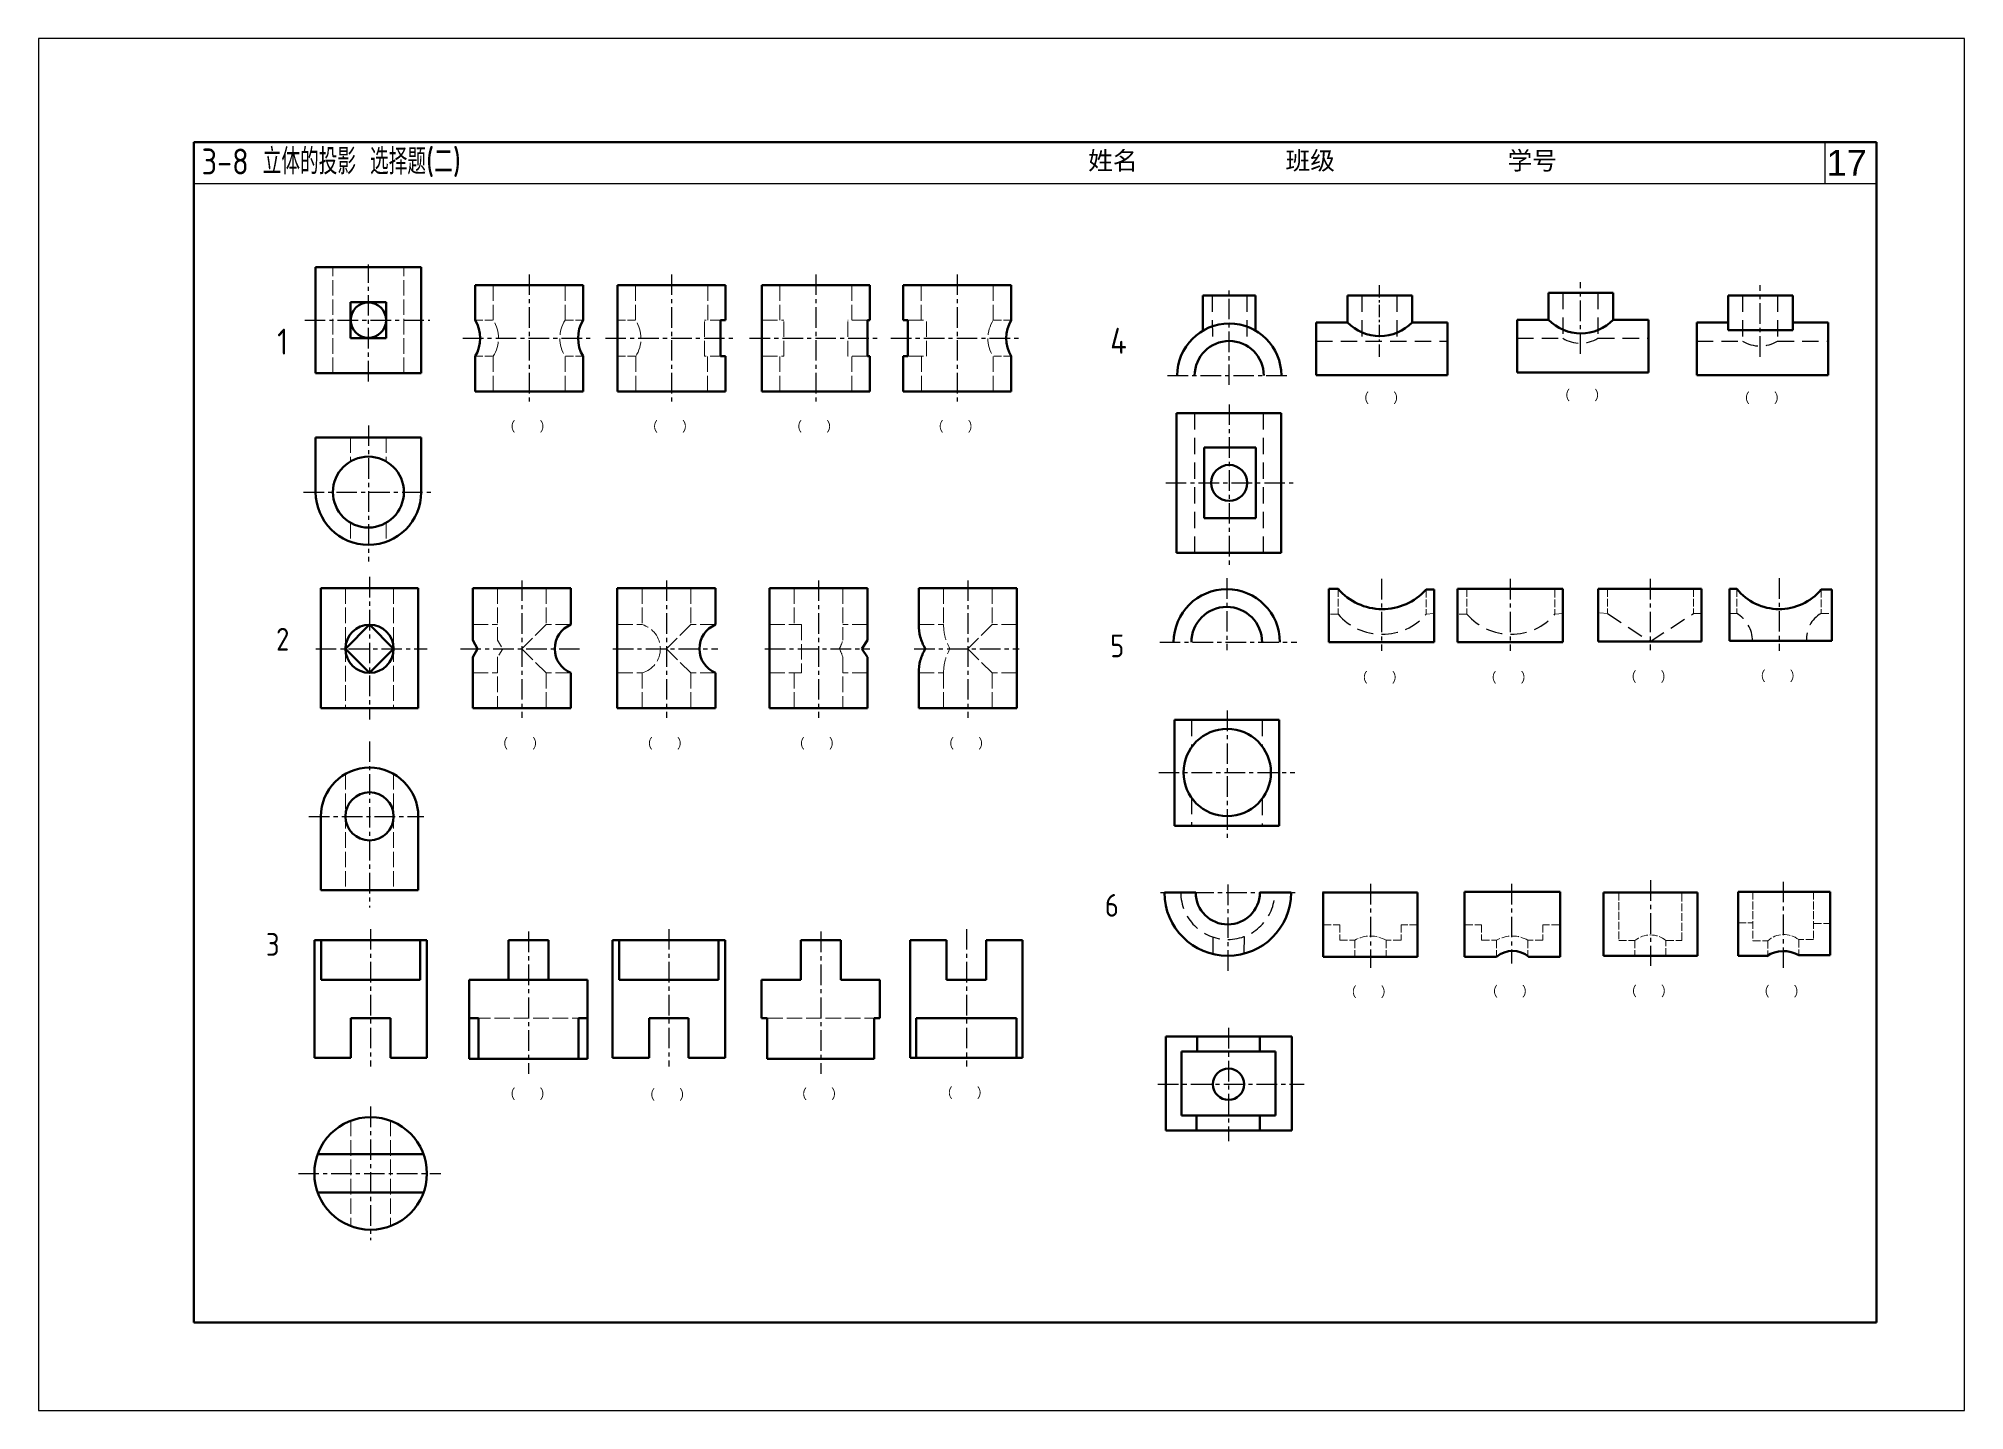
# Model space of a CAD drawing. Header units: millimetres. Extents: x 409 to 1578, y -880 to -20.
# Drawn here: x 813.8 to 1185.8, y -879.6 to -614.6 of the extents above; entities that cross this region are included whole.
import ezdxf

# ---------------------------------------------------------------- set-up
doc = ezdxf.new("R2010")
doc.units = ezdxf.units.MM
doc.header["$LTSCALE"] = 0.25
for name, pattern in [('ACAD_ISO02W100', [15, 12, -3]), ('CENTER', [50.8, 31.75, -6.35, 6.35, -6.35]), ('HIDDENX2', [19.05, 12.7, -6.35])]:
    doc.linetypes.add(name, pattern=pattern)
for name, color, linetype, lineweight in [('01(csx)', 7, 'Continuous', 50), ('02(xsx)', 7, 'Continuous', 25), ('11(wz)', 7, 'Continuous', 25), ('cu', 7, 'Continuous', 50), ('xi', 7, 'Continuous', 15), ('xu', 7, 'ACAD_ISO02W100', 15), ('粗实线', 250, 'Continuous', 50)]:
    doc.layers.add(name, color=color, linetype=linetype, lineweight=lineweight)
for name, color, linetype in [('CENTER', 250, 'CENTER'), ('文字', 7, 'Continuous'), ('细实线', 7, 'Continuous'), ('虚线', 250, 'HIDDENX2')]:
    doc.layers.add(name, color=color, linetype=linetype)
doc.styles.get("Standard").update_dxf_attribs({"font": 'gbenor.shx', "bigfont": 'bigfont.shx'})
doc.styles.add('样式 1', font='arial.ttf', dxfattribs={"height": 5})
doc.styles.add('汉字', font='gbenor.shx', dxfattribs={"height": 5, "bigfont": 'gbcbig.shx'})

msp = doc.modelspace()

# ---------------------------------------------------------------- texts
at = {"layer": '11(wz)', "insert": (845.31, -638.61), "char_height": 5, "width": 313.5, "attachment_point": 4, "style": '汉字'}
msp.add_mtext('3-8 立体的投影 选择题(二)', dxfattribs=at)
at = {"layer": 'xi', "ltscale": 0.3}
for s, p in [('2', (859.7, -732.83)), ('5', (1020.81, -734.12)), ('6', (1019.78, -784.23)), ('3', (857.75, -791.77))]:
    msp.add_text(s, height=4.39, dxfattribs=at).set_placement(p)
at = {"layer": '文字'}
for s, p in [(' 1', (857.2, -675.66)), ('4', (1020.81, -675.49))]:
    msp.add_text(s, height=5, dxfattribs=at).set_placement(p)
at = {"layer": '文字', "color": 7, "insert": (1011.79, -638.38), "char_height": 3.5, "width": 313.5, "attachment_point": 4}
msp.add_mtext('{\\fSimSun|b0|i0|c134|p2;  姓名            班级              学号}', dxfattribs=at)
at = {"layer": '文字', "char_height": 2.16, "width": 15.0776, "attachment_point": 1}
for insert in [(1068.43, -683.03), (1107.26, -682.49), (1141.95, -683.03), (903.54, -688.54), (931.06, -688.54), (958.92, -688.54), (986.23, -688.54), (1145.01, -736.73), (1068.15, -737.01), (1093.04, -737.01), (1120.07, -736.87), (902.12, -749.76), (930.06, -749.76), (959.43, -749.76), (988.27, -749.76), (1066.02, -797.74), (1093.29, -797.65), (1120.14, -797.6), (1145.76, -797.65), (903.54, -817.46), (930.52, -817.6), (959.86, -817.46), (987.99, -817.24)]:
    msp.add_mtext('\\M+18169{\\Fgbenor,bigfont|c134;    }\\M+1816A', dxfattribs=dict(at, insert=insert))
at = {"layer": '细实线', "color": 7, "ltscale": 0.3, "insert": (1163.06, -638.61), "char_height": 5, "width": 10, "attachment_point": 5, "style": '样式 1'}
msp.add_mtext('17', dxfattribs=at)

# ---------------------------------------------------------------- linework, layer by layer
at = {"layer": '01(csx)'}
for p, q in [((843.81, -634.61), (843.81, -862.61)), ((1168.81, -634.61), (843.81, -634.61)), ((1168.81, -862.61), (1168.81, -634.61)), ((843.81, -862.61), (1168.81, -862.61))]:
    msp.add_line(p, q, dxfattribs=at)
at = {"layer": '02(xsx)'}
for p, q in [((1158.81, -634.61), (1158.81, -642.61)), ((843.81, -642.61), (1168.81, -642.61))]:
    msp.add_line(p, q, dxfattribs=at)
at = {"layer": 'CENTER', "ltscale": 0.5}
for p, q in [((877.52, -680.83), (877.52, -658.24)), ((908.57, -660.16), (908.57, -684.71)), ((936.1, -660.16), (936.1, -684.71)), ((963.96, -660.16), (963.96, -684.71)), ((991.27, -660.16), (991.27, -684.71)), ((1111.66, -675.53), (1111.66, -661.7)), ((1043.8, -681.53), (1043.8, -662.61)), ((1146.36, -676.07), (1146.36, -662.24)), ((865.23, -669), (889.39, -669)), ((895.78, -672.5), (921.01, -672.5)), ((923.31, -672.5), (948.54, -672.5)), ((951.17, -672.5), (976.4, -672.5)), ((978.47, -672.5), (1003.7, -672.5)), ((1031.9, -679.71), (1055.45, -679.71)), ((1043.8, -685.28), (1043.8, -716.88)), ((877.52, -689.34), (877.52, -715.61)), ((864.99, -702.22), (890.06, -702.22)), ((1031.54, -700.45), (1056.62, -700.45)), ((877.75, -718.61), (877.75, -746.14)), ((907.16, -719.28), (907.16, -745.79)), ((935.1, -719.28), (935.1, -745.79)), ((964.47, -719.28), (964.47, -745.79)), ((993.31, -719.28), (993.31, -745.79)), ((1043.32, -718.84), (1043.32, -732.76)), ((1073.19, -718.98), (1073.19, -732.9)), ((1098.08, -718.98), (1098.08, -732.9)), ((1125.1, -718.98), (1125.1, -732.76)), ((1150.04, -718.84), (1150.04, -732.9)), ((867.35, -732.48), (888.91, -732.48)), ((895.3, -732.48), (918.33, -732.48)), ((924.74, -732.48), (945.01, -732.48)), ((954.11, -732.48), (974.38, -732.48)), ((982.95, -732.48), (1003.22, -732.48)), ((1030.37, -731.23), (1056.84, -731.23)), ((1043.41, -744.41), (1043.41, -769.31)), ((877.75, -750.36), (877.75, -782.44)), ((1030.19, -756.38), (1056.49, -756.38)), ((866.04, -764.85), (888.24, -764.85)), ((1125.18, -777.19), (1125.18, -793.7)), ((1150.79, -777.47), (1150.79, -794.12)), ((1030.51, -779.57), (1056.51, -779.57)), ((1043.52, -778.02), (1043.52, -794.67)), ((1071.06, -777.88), (1071.06, -794.12)), ((1098.33, -777.88), (1098.33, -793.29)), ((877.96, -786.62), (877.96, -813.16)), ((908.43, -787.11), (908.43, -814.55)), ((935.56, -786.62), (935.56, -813.16)), ((964.9, -787.11), (964.9, -814.55)), ((993.03, -786.62), (993.03, -813.16)), ((1043.66, -805.72), (1043.66, -827.6)), ((1030.03, -816.59), (1058.26, -816.59)), ((877.96, -820.89), (877.96, -846.74)), ((864, -833.82), (891.52, -833.82))]:
    msp.add_line(p, q, dxfattribs=at)
at = {"layer": 'CENTER', "ltscale": 0.3}
msp.add_line((1072.84, -676.07), (1072.84, -662.24), dxfattribs=at)
at = {"layer": 'cu'}
for p, q in [((867.32, -658.74), (877.52, -658.74)), ((867.32, -679.25), (867.32, -658.74)), ((887.72, -658.74), (877.52, -658.74)), ((887.72, -679.25), (887.72, -658.74)), ((874.1, -665.51), (874.1, -672.48)), ((874.1, -665.51), (880.94, -665.51)), ((880.94, -665.51), (880.94, -672.48)), ((898.15, -662.25), (919, -662.25)), ((898.15, -669.02), (898.15, -662.25)), ((919, -669.02), (919, -662.25)), ((925.67, -662.25), (946.53, -662.25)), ((925.67, -682.76), (925.67, -662.25)), ((946.53, -669.02), (946.53, -662.25)), ((953.54, -662.25), (974.39, -662.25)), ((953.54, -682.76), (953.54, -662.25)), ((974.39, -669.02), (974.39, -662.25)), ((980.84, -662.25), (1001.69, -662.25)), ((980.84, -669.02), (980.84, -662.25)), ((1001.69, -669.02), (1001.69, -662.25)), ((874.1, -672.48), (880.94, -672.48)), ((898.15, -682.76), (898.15, -675.99)), ((919, -682.76), (919, -675.99)), ((946.53, -682.76), (946.53, -675.99)), ((974.39, -682.76), (974.39, -675.99)), ((980.84, -682.76), (980.84, -675.99)), ((1001.69, -682.76), (1001.69, -675.99)), ((867.32, -679.25), (887.72, -679.25)), ((919, -682.76), (898.15, -682.76)), ((946.53, -682.76), (925.67, -682.76)), ((974.39, -682.76), (953.54, -682.76)), ((1001.69, -682.76), (980.84, -682.76)), ((867.32, -691.64), (887.72, -691.64)), ((867.32, -691.64), (867.32, -702.22)), ((887.72, -691.64), (887.72, -702.22)), ((868.33, -720.78), (868.33, -743.98)), ((868.33, -720.78), (887.16, -720.78)), ((887.16, -720.78), (887.16, -743.98)), ((877.75, -727.82), (873.09, -732.48)), ((882.4, -732.48), (877.75, -727.82)), ((873.09, -732.48), (877.75, -737.13)), ((877.75, -737.13), (882.4, -732.48)), ((868.33, -743.98), (887.16, -743.98))]:
    msp.add_line(p, q, dxfattribs=at)
at = {"layer": 'cu', "ltscale": 0.3}
for p, q in [((973.95, -669.02), (974.39, -669.02)), ((973.95, -669.02), (973.95, -675.99)), ((980.84, -669.02), (981.75, -669.02)), ((981.75, -675.99), (981.75, -669.02)), ((974.39, -675.99), (973.95, -675.99)), ((980.84, -675.99), (981.75, -675.99)), ((897.67, -720.78), (897.67, -730.84)), ((897.67, -720.78), (916.65, -720.78)), ((916.65, -720.78), (916.65, -727.82)), ((925.61, -720.78), (925.61, -743.98)), ((925.61, -720.78), (944.59, -720.78)), ((944.59, -720.78), (944.59, -727.82)), ((954.98, -720.78), (954.98, -743.98)), ((954.98, -720.78), (973.96, -720.78)), ((973.96, -720.78), (973.96, -730.84)), ((983.82, -720.78), (983.82, -727.82)), ((983.82, -720.78), (1002.8, -720.78)), ((1002.8, -720.78), (1002.8, -743.98)), ((897.67, -730.84), (898.6, -732.48)), ((897.67, -734.11), (898.6, -732.48)), ((973.96, -730.84), (972.81, -732.48)), ((972.81, -732.48), (973.96, -734.11)), ((897.67, -734.11), (897.67, -743.98)), ((973.96, -734.11), (973.96, -743.98)), ((916.65, -737.13), (916.65, -743.98)), ((944.59, -737.13), (944.59, -743.98)), ((983.82, -737.13), (983.82, -743.98)), ((897.67, -743.98), (916.65, -743.98)), ((925.61, -743.98), (944.59, -743.98)), ((954.98, -743.98), (973.96, -743.98)), ((983.82, -743.98), (1002.8, -743.98)), ((868.33, -764.85), (868.33, -779.09)), ((887.16, -764.85), (887.16, -779.09)), ((887.16, -779.09), (868.33, -779.09)), ((867.09, -788.77), (877.96, -788.77)), ((867.09, -788.77), (867.09, -811.46)), ((868.38, -796.42), (868.38, -788.77)), ((888.84, -788.77), (877.96, -788.77)), ((887.55, -796.42), (887.55, -788.77)), ((888.84, -788.77), (888.84, -811.46)), ((904.58, -788.77), (904.58, -796.42)), ((904.58, -788.77), (908.43, -788.77)), ((912.29, -788.77), (908.43, -788.77)), ((912.29, -788.77), (912.29, -796.42)), ((924.69, -788.77), (935.56, -788.77)), ((924.69, -788.77), (924.69, -811.46)), ((925.97, -796.42), (925.97, -788.77)), ((946.43, -788.77), (935.56, -788.77)), ((945.15, -796.42), (945.15, -788.77)), ((946.43, -788.77), (946.43, -811.46)), ((961.04, -788.77), (961.04, -796.42)), ((961.04, -788.77), (964.9, -788.77)), ((968.75, -788.77), (964.9, -788.77)), ((968.75, -788.77), (968.75, -796.42)), ((982.15, -788.77), (989.21, -788.77)), ((982.15, -788.77), (982.15, -811.46)), ((989.21, -796.42), (989.21, -788.77)), ((1003.9, -788.77), (996.85, -788.77)), ((996.85, -796.42), (996.85, -788.77)), ((1003.9, -788.77), (1003.9, -811.46)), ((868.38, -796.42), (887.55, -796.42)), ((897, -796.42), (908.43, -796.42)), ((897, -811.68), (897, -796.42)), ((919.87, -796.42), (908.43, -796.42)), ((919.87, -811.68), (919.87, -796.42)), ((925.97, -796.42), (945.15, -796.42)), ((953.46, -796.42), (961.04, -796.42)), ((953.46, -803.8), (953.46, -796.42)), ((976.33, -796.42), (968.75, -796.42)), ((976.33, -803.8), (976.33, -796.42)), ((989.21, -796.42), (996.85, -796.42)), ((874.14, -803.8), (877.96, -803.8)), ((874.14, -811.46), (874.14, -803.8)), ((881.78, -803.8), (877.96, -803.8)), ((881.78, -811.46), (881.78, -803.8)), ((898.77, -803.8), (897, -803.8)), ((898.77, -811.46), (898.77, -803.8)), ((918.1, -803.8), (919.87, -803.8)), ((918.1, -811.46), (918.1, -803.8)), ((931.74, -803.8), (935.56, -803.8)), ((931.74, -811.46), (931.74, -803.8)), ((939.38, -803.8), (935.56, -803.8)), ((939.38, -811.46), (939.38, -803.8)), ((954.57, -803.8), (953.46, -803.8)), ((954.57, -811.68), (954.57, -803.8)), ((975.22, -803.8), (976.33, -803.8)), ((975.22, -811.68), (975.22, -803.8)), ((983.36, -811.46), (983.36, -803.8)), ((983.36, -803.8), (993.03, -803.8)), ((1002.69, -803.8), (993.03, -803.8)), ((1002.69, -811.46), (1002.69, -803.8)), ((867.09, -811.46), (874.14, -811.46)), ((888.84, -811.46), (881.78, -811.46)), ((897, -811.68), (908.43, -811.68)), ((919.87, -811.68), (908.43, -811.68)), ((924.69, -811.46), (931.74, -811.46)), ((946.43, -811.46), (939.38, -811.46)), ((954.57, -811.68), (964.9, -811.68)), ((975.22, -811.68), (964.9, -811.68)), ((982.15, -811.46), (1003.9, -811.46)), ((867.73, -830.13), (888.19, -830.13)), ((867.73, -837.5), (888.19, -837.5))]:
    msp.add_line(p, q, dxfattribs=at)
at = {"layer": 'cu'}
for centre, radius in [((877.52, -669), 3.42), ((877.53, -702.22), 6.85), ((877.75, -732.48), 4.65)]:
    msp.add_circle(centre, radius, dxfattribs=at)
at = {"layer": 'cu', "ltscale": 0.3}
for centre, radius in [((877.75, -764.85), 4.65), ((877.96, -833.82), 10.87)]:
    msp.add_circle(centre, radius, dxfattribs=at)
at = {"layer": 'cu'}
for centre, radius, start, end in [((892.45, -672.5), 6.68, 328.5371, 31.4629), ((924.7, -672.5), 6.68, 148.5371, 211.4629), ((1007.39, -672.5), 6.68, 148.5371, 211.4629), ((877.53, -702.22), 10.19, 180, 0)]:
    msp.add_arc(centre, radius, start, end, dxfattribs=at)
at = {"layer": 'cu', "ltscale": 0.3}
for centre, radius, start, end in [((918.55, -732.48), 5.03, 112.1964, 247.8036), ((946.49, -732.48), 5.03, 112.1964, 247.8036), ((877.75, -764.85), 9.41, 0, 180)]:
    msp.add_arc(centre, radius, start, end, dxfattribs=at)
for points in [[(983.82, -727.82), (984.12, -730.19), (985.05, -732.48)], [(983.82, -737.13), (984.12, -734.77), (985.05, -732.48)]]:
    msp.add_spline(points, degree=3, dxfattribs=at)
at = {"layer": 'xu'}
for p, q in [((870.68, -679.25), (870.68, -658.74)), ((884.37, -679.25), (884.37, -658.74)), ((901.62, -669.02), (901.62, -662.25)), ((915.53, -669.02), (915.53, -662.25)), ((929.14, -669.02), (929.14, -662.25)), ((943.06, -669.02), (943.06, -662.25)), ((957.01, -669.02), (957.01, -662.25)), ((970.92, -669.02), (970.92, -662.25)), ((984.31, -669.02), (984.31, -662.25)), ((998.22, -669.02), (998.22, -662.25)), ((942.45, -675.99), (942.45, -669.02)), ((946.53, -669.02), (942.45, -669.02)), ((953.54, -669.02), (957.77, -669.02)), ((957.77, -675.99), (957.77, -669.02)), ((970.15, -675.99), (970.15, -669.02)), ((973.95, -669.02), (970.15, -669.02)), ((981.75, -669.02), (985.34, -669.02)), ((985.34, -675.99), (985.34, -669.02)), ((901.64, -682.76), (901.64, -675.99)), ((915.51, -682.76), (915.51, -675.99)), ((929.16, -682.76), (929.16, -675.99)), ((946.53, -675.99), (942.45, -675.99)), ((943.04, -682.76), (943.04, -675.99)), ((953.54, -675.99), (957.77, -675.99)), ((957.02, -682.76), (957.02, -675.99)), ((973.95, -675.99), (970.15, -675.99)), ((970.9, -682.76), (970.9, -675.99)), ((981.75, -675.99), (985.34, -675.99)), ((984.33, -682.76), (984.33, -675.99)), ((998.21, -682.76), (998.21, -675.99)), ((874.1, -691.64), (874.1, -696.3)), ((880.94, -691.64), (880.94, -696.29)), ((874.1, -708.15), (874.1, -711.82)), ((880.94, -708.16), (880.94, -711.83)), ((873.09, -720.78), (873.09, -743.98)), ((882.4, -720.78), (882.4, -743.98)), ((902.45, -720.78), (902.45, -730.84)), ((911.86, -720.78), (911.86, -727.82)), ((930.39, -720.78), (930.39, -727.82)), ((939.81, -720.78), (939.81, -727.82)), ((959.76, -720.78), (959.76, -727.82)), ((969.18, -720.78), (969.18, -730.84)), ((988.6, -720.78), (988.6, -727.82)), ((998.02, -720.78), (998.02, -727.82)), ((897.67, -727.82), (902.45, -727.82)), ((911.86, -727.82), (907.16, -732.48)), ((916.65, -727.82), (911.86, -727.82)), ((925.61, -727.82), (930.39, -727.82)), ((939.81, -727.82), (935.1, -732.48)), ((944.59, -727.82), (939.81, -727.82)), ((954.98, -727.82), (961.18, -727.82)), ((961.18, -727.82), (961.18, -737.13)), ((973.96, -727.82), (969.18, -727.82)), ((983.82, -727.82), (988.6, -727.82)), ((998.02, -727.82), (993.31, -732.48)), ((1002.8, -727.82), (998.02, -727.82)), ((907.16, -732.48), (911.86, -737.13)), ((935.1, -732.48), (939.81, -737.13)), ((993.31, -732.48), (998.02, -737.13)), ((902.45, -734.11), (902.45, -743.98)), ((969.18, -734.11), (969.18, -743.98)), ((897.67, -737.13), (902.45, -737.13)), ((911.86, -737.13), (911.86, -743.98)), ((916.65, -737.13), (911.86, -737.13)), ((925.61, -737.13), (930.39, -737.13)), ((930.39, -737.13), (930.39, -743.98)), ((939.81, -737.13), (939.81, -743.98)), ((944.59, -737.13), (939.81, -737.13)), ((954.98, -737.13), (961.18, -737.13)), ((959.76, -737.13), (959.76, -743.98)), ((973.96, -737.13), (969.18, -737.13)), ((983.82, -737.13), (988.6, -737.13)), ((988.6, -737.13), (988.6, -743.98)), ((998.02, -737.13), (998.02, -743.98)), ((1002.8, -737.13), (998.02, -737.13)), ((873.09, -756.67), (873.09, -779.09)), ((882.4, -756.67), (882.4, -779.09)), ((898.11, -803.8), (918.76, -803.8)), ((954.57, -803.8), (975.22, -803.8)), ((874.14, -823.64), (874.14, -844)), ((881.78, -823.64), (881.78, -844))]:
    msp.add_line(p, q, dxfattribs=at)
at = {"layer": 'xu', "ltscale": 0.5}
for p, q in [((898.15, -669.02), (901.62, -669.02)), ((919, -669.02), (915.53, -669.02)), ((925.67, -669.02), (929.14, -669.02)), ((1001.69, -669.02), (998.22, -669.02)), ((898.15, -675.99), (901.64, -675.99)), ((919, -675.99), (915.51, -675.99)), ((925.67, -675.99), (929.16, -675.99)), ((1001.69, -675.99), (998.21, -675.99)), ((1064.83, -720.93), (1064.83, -725.8)), ((1081.82, -721.06), (1081.82, -725.8)), ((1089.72, -720.93), (1089.72, -725.8)), ((1106.71, -721.06), (1106.71, -725.8)), ((1116.88, -720.93), (1116.88, -725.66)), ((1133.46, -720.93), (1133.46, -725.66)), ((1141.82, -720.93), (1141.82, -725.66)), ((1158.12, -721.06), (1158.12, -725.66)), ((1064.83, -725.8), (1063.01, -725.8)), ((1081.82, -725.8), (1083.36, -725.66)), ((1089.72, -725.8), (1087.91, -725.8)), ((1106.71, -725.8), (1108.25, -725.66)), ((1116.88, -725.66), (1115.07, -725.52)), ((1133.46, -725.66), (1135, -725.66)), ((1141.82, -725.66), (1140.43, -725.66)), ((1158.12, -725.66), (1160.21, -725.66)), ((902.45, -730.84), (903.52, -732.48)), ((903.52, -732.48), (902.45, -734.11)), ((1119.05, -779.57), (1119.05, -788.81)), ((1131.19, -788.81), (1131.19, -779.57)), ((1144.92, -779.44), (1144.92, -788.89)), ((1156.68, -779.44), (1156.68, -788.66)), ((1061.97, -785.77), (1065.14, -785.77)), ((1065.14, -785.77), (1065.14, -788.79)), ((1076.98, -785.77), (1076.98, -788.79)), ((1080.15, -785.77), (1076.98, -785.77)), ((1089.38, -785.77), (1092.55, -785.77)), ((1092.55, -785.77), (1092.55, -788.79)), ((1107.56, -785.77), (1104.39, -785.77)), ((1104.39, -785.77), (1104.39, -788.79)), ((1142.12, -785.4), (1144.92, -785.4)), ((1156.68, -785.55), (1159.88, -785.55)), ((1065.14, -788.79), (1068.03, -788.79)), ((1068.03, -788.79), (1068.03, -791.96)), ((1074.09, -788.79), (1074.09, -791.96)), ((1076.98, -788.79), (1074.09, -788.79)), ((1092.55, -788.79), (1095.44, -788.79)), ((1095.44, -788.79), (1095.44, -791.96)), ((1104.39, -788.79), (1101.5, -788.79)), ((1101.5, -788.79), (1101.5, -791.96)), ((1119.05, -788.81), (1122.16, -788.81)), ((1122.16, -788.81), (1122.16, -791.82)), ((1128.16, -788.81), (1131.19, -788.81)), ((1128.16, -791.82), (1128.16, -788.81)), ((1144.92, -788.89), (1147.8, -788.89)), ((1147.8, -788.89), (1147.8, -791.82)), ((1153.8, -788.66), (1153.82, -791.68)), ((1156.68, -788.66), (1153.8, -788.66))]:
    msp.add_line(p, q, dxfattribs=at)
at = {"layer": 'xu'}
for centre, radius, start, end in [((896.2, -672.52), 6.45, 327.4247, 32.8807), ((920.95, -672.52), 6.45, 147.1193, 212.5753), ((923.73, -672.52), 6.45, 327.4247, 32.8807), ((1003.64, -672.52), 6.45, 147.1193, 212.5753), ((929.08, -732.48), 4.84, 285.8075, 74.1925)]:
    msp.add_arc(centre, radius, start, end, dxfattribs=at)
at = {"layer": 'xu', "ltscale": 0.5}
for centre, radius, start, end in [((959.74, -727.85), 9.9, 332.1091, 342.3887), ((959.74, -737.11), 9.9, 17.6113, 27.8909), ((1071.06, -793.94), 5.97, 59.5125, 120.4875), ((1098.47, -793.94), 5.97, 59.5125, 120.4875), ((1125.16, -792.51), 4.76, 50.9946, 129.0054), ((1150.93, -792.31), 4.64, 51.9295, 132.4165)]:
    msp.add_arc(centre, radius, start, end, dxfattribs=at)
at = {"layer": 'xu'}
for points in [[(988.6, -727.82), (988.91, -730.19), (989.84, -732.48)], [(988.6, -737.13), (988.91, -734.77), (989.84, -732.48)]]:
    msp.add_spline(points, degree=3, dxfattribs=at)
at = {"layer": '粗实线'}
for p, q in [((1038.73, -664.24), (1048.9, -664.24)), ((1038.73, -671), (1038.73, -664.24)), ((1048.9, -664.24), (1048.9, -671.02)), ((1066.65, -664.24), (1079.15, -664.24)), ((1066.65, -664.24), (1066.65, -669.46)), ((1079.15, -669.46), (1079.15, -664.24)), ((1105.47, -663.7), (1117.98, -663.7)), ((1105.47, -663.7), (1105.47, -668.92)), ((1117.98, -668.92), (1117.98, -663.7)), ((1140.17, -664.24), (1152.67, -664.24)), ((1140.17, -664.24), (1140.17, -670.91)), ((1152.67, -670.91), (1152.67, -664.24)), ((945.55, -669.02), (946.53, -669.02)), ((1060.58, -669.46), (1060.58, -679.64)), ((1066.65, -669.46), (1060.58, -669.46)), ((1079.15, -669.46), (1085.95, -669.46)), ((1085.95, -679.64), (1085.95, -669.46)), ((1099.41, -668.92), (1099.41, -679.1)), ((1105.47, -668.92), (1099.41, -668.92)), ((1117.98, -668.92), (1124.77, -668.92)), ((1124.77, -679.1), (1124.77, -668.92)), ((1134.1, -669.46), (1134.1, -679.64)), ((1140.17, -669.46), (1134.1, -669.46)), ((1152.67, -669.46), (1159.47, -669.46)), ((1159.47, -679.64), (1159.47, -669.46)), ((1140.17, -670.91), (1152.67, -670.91)), ((945.55, -675.99), (946.53, -675.99)), ((1060.58, -679.64), (1085.95, -679.64)), ((1099.41, -679.1), (1124.77, -679.1)), ((1134.1, -679.64), (1159.47, -679.64)), ((1033.63, -713.96), (1033.63, -686.95)), ((1033.63, -686.95), (1053.83, -686.95)), ((1053.83, -686.95), (1053.83, -713.96)), ((1038.93, -693.63), (1048.96, -693.63)), ((1038.93, -693.63), (1038.93, -707.28)), ((1048.96, -707.28), (1048.96, -693.63)), ((1038.93, -707.28), (1048.96, -707.28)), ((1053.83, -713.96), (1033.63, -713.96)), ((1063.01, -731.23), (1063.01, -720.93)), ((1063.01, -720.93), (1064.83, -720.93)), ((1081.82, -721.06), (1083.36, -721.06)), ((1083.36, -721.06), (1083.36, -731.23)), ((1087.91, -731.23), (1087.91, -720.93)), ((1087.91, -720.93), (1108.25, -720.93)), ((1108.25, -720.93), (1108.25, -731.23)), ((1115.07, -731.09), (1115.07, -720.93)), ((1115.07, -720.93), (1135, -720.93)), ((1135, -720.93), (1135, -731.09)), ((1140.43, -720.93), (1140.43, -730.95)), ((1141.82, -720.93), (1140.43, -720.93)), ((1160.21, -721.06), (1158.12, -721.06)), ((1160.21, -730.95), (1160.21, -721.06)), ((1083.36, -731.23), (1063.01, -731.23)), ((1108.25, -731.23), (1087.91, -731.23)), ((1135, -731.09), (1115.07, -731.09)), ((1140.43, -730.95), (1160.21, -730.95)), ((1033.22, -766.7), (1033.22, -746.2)), ((1033.22, -746.2), (1053.46, -746.2)), ((1053.46, -746.2), (1053.46, -766.7)), ((1053.46, -766.7), (1033.22, -766.7)), ((1037.32, -779.57), (1031.28, -779.57)), ((1055.77, -779.57), (1049.72, -779.57)), ((1061.84, -779.57), (1080.15, -779.57)), ((1061.97, -791.96), (1061.97, -779.57)), ((1080.15, -779.57), (1080.15, -791.96)), ((1089.24, -779.44), (1089.24, -791.96)), ((1089.24, -779.44), (1107.69, -779.44)), ((1107.69, -779.44), (1107.69, -791.96)), ((1134.27, -779.57), (1116.09, -779.57)), ((1116.09, -779.57), (1116.09, -791.82)), ((1134.27, -791.82), (1134.27, -779.57)), ((1142.12, -779.44), (1142.12, -791.82)), ((1142.12, -779.44), (1159.88, -779.44)), ((1159.88, -779.44), (1159.88, -791.68)), ((1080.15, -791.96), (1061.97, -791.96)), ((1089.24, -791.96), (1095.44, -791.96)), ((1107.69, -791.96), (1101.63, -791.96)), ((1116.09, -791.82), (1134.27, -791.82)), ((1142.12, -791.82), (1147.63, -791.82)), ((1159.88, -791.68), (1153.82, -791.68)), ((1031.54, -825.53), (1031.54, -807.37)), ((1031.54, -807.37), (1055.92, -807.37)), ((1034.57, -822.64), (1034.57, -810.26)), ((1034.57, -810.26), (1052.75, -810.26)), ((1037.6, -807.37), (1037.6, -810.26)), ((1049.72, -807.37), (1049.72, -810.26)), ((1052.75, -810.26), (1052.75, -822.64)), ((1055.92, -807.37), (1055.92, -825.53)), ((1055.92, -825.53), (1031.54, -825.53)), ((1052.75, -822.64), (1034.57, -822.64)), ((1037.46, -822.64), (1037.46, -825.53)), ((1049.72, -822.64), (1049.72, -825.53))]:
    msp.add_line(p, q, dxfattribs=at)
at = {"layer": '粗实线', "color": 1}
msp.add_line((945.55, -675.99), (945.55, -669.02), dxfattribs=at)
at = {"layer": '粗实线'}
for centre, radius in [((1043.8, -700.45), 3.48), ((1043.41, -756.38), 8.44), ((1043.66, -816.59), 3.03)]:
    msp.add_circle(centre, radius, dxfattribs=at)
for centre, radius, start, end in [((1072.9, -663.37), 8.72, 224.2156, 315.7844), ((1111.73, -662.84), 8.72, 224.2124, 315.7876), ((1043.8, -679.71), 10.07, 0, 180), ((1043.8, -679.71), 6.68, 0, 180), ((1043.32, -731.23), 10.26, 0, 180), ((1073.39, -713.48), 11.34, 221.015, 318.0465), ((1150.03, -714.23), 10.59, 219.1944, 319.8269), ((1043.32, -731.23), 6.83, 0, 180), ((1043.52, -779.53), 12.25, 180.2084, 359.7916), ((1043.52, -779.53), 6.2, 180.4119, 359.5881), ((1098.54, -795.75), 4.9, 50.7389, 129.2611), ((1150.84, -796.68), 5.82, 59.1132, 123.4309)]:
    msp.add_arc(centre, radius, start, end, dxfattribs=at)
at = {"layer": '细实线', "color": 7}
for p, q in [((1185.81, -614.61), (813.81, -614.61)), ((813.81, -614.61), (813.81, -879.61)), ((1185.81, -879.61), (1185.81, -614.61)), ((813.81, -879.61), (1185.81, -879.61))]:
    msp.add_line(p, q, dxfattribs=at)
at = {"layer": '虚线'}
for p, q in [((1040.52, -664.24), (1040.55, -673.87)), ((1047.2, -664.24), (1047.19, -673.96)), ((1069.39, -664.24), (1069.39, -673.04)), ((1076.19, -664.24), (1076.19, -673.04)), ((1108.21, -663.7), (1108.21, -672.5)), ((1115.02, -663.7), (1115.02, -672.5)), ((1142.91, -664.24), (1142.91, -673.04)), ((1149.71, -664.24), (1149.71, -673.04)), ((1060.58, -673.04), (1085.95, -673.04)), ((1099.41, -672.5), (1108.21, -672.5)), ((1115.02, -672.5), (1124.77, -672.5)), ((1134.1, -673.04), (1142.91, -673.04)), ((1149.71, -673.04), (1159.47, -673.04)), ((1037.11, -686.95), (1037.11, -713.96)), ((1050.35, -686.95), (1050.35, -713.96)), ((1116.88, -725.66), (1125.1, -731.09)), ((1125.1, -731.09), (1133.46, -725.66)), ((1036.5, -746.2), (1036.5, -751.54)), ((1050.15, -746.2), (1050.15, -751.31)), ((1036.5, -761.22), (1036.5, -766.7)), ((1050.15, -761.45), (1050.15, -766.7)), ((1040.62, -788.14), (1040.62, -791.43)), ((1046.67, -788.06), (1046.64, -791.37))]:
    msp.add_line(p, q, dxfattribs=at)
for centre, radius, start, end in [((1111.61, -666.97), 6.49, 238.3882, 301.6118), ((1146.31, -667.51), 6.49, 238.3882, 301.6118), ((1073.32, -718.48), 11.21, 220.7125, 319.2875), ((1098.22, -718.48), 11.21, 220.7125, 319.2875), ((1138.65, -731.03), 6.24, 0.749, 59.427), ((1160.83, -730.47), 5.52, 119.377, 184.9755), ((1043.52, -779.53), 9.09, 180.1357, 359.7192)]:
    msp.add_arc(centre, radius, start, end, dxfattribs=at)

msp.set_redraw_order([(e.dxf.handle, doc.entitydb.next_handle()) for e in msp.query("TEXT MTEXT ATTDEF DIMENSION ARC_DIMENSION")])  # texts and dimensions are drawn at this point

doc.saveas('drawing.dxf')
